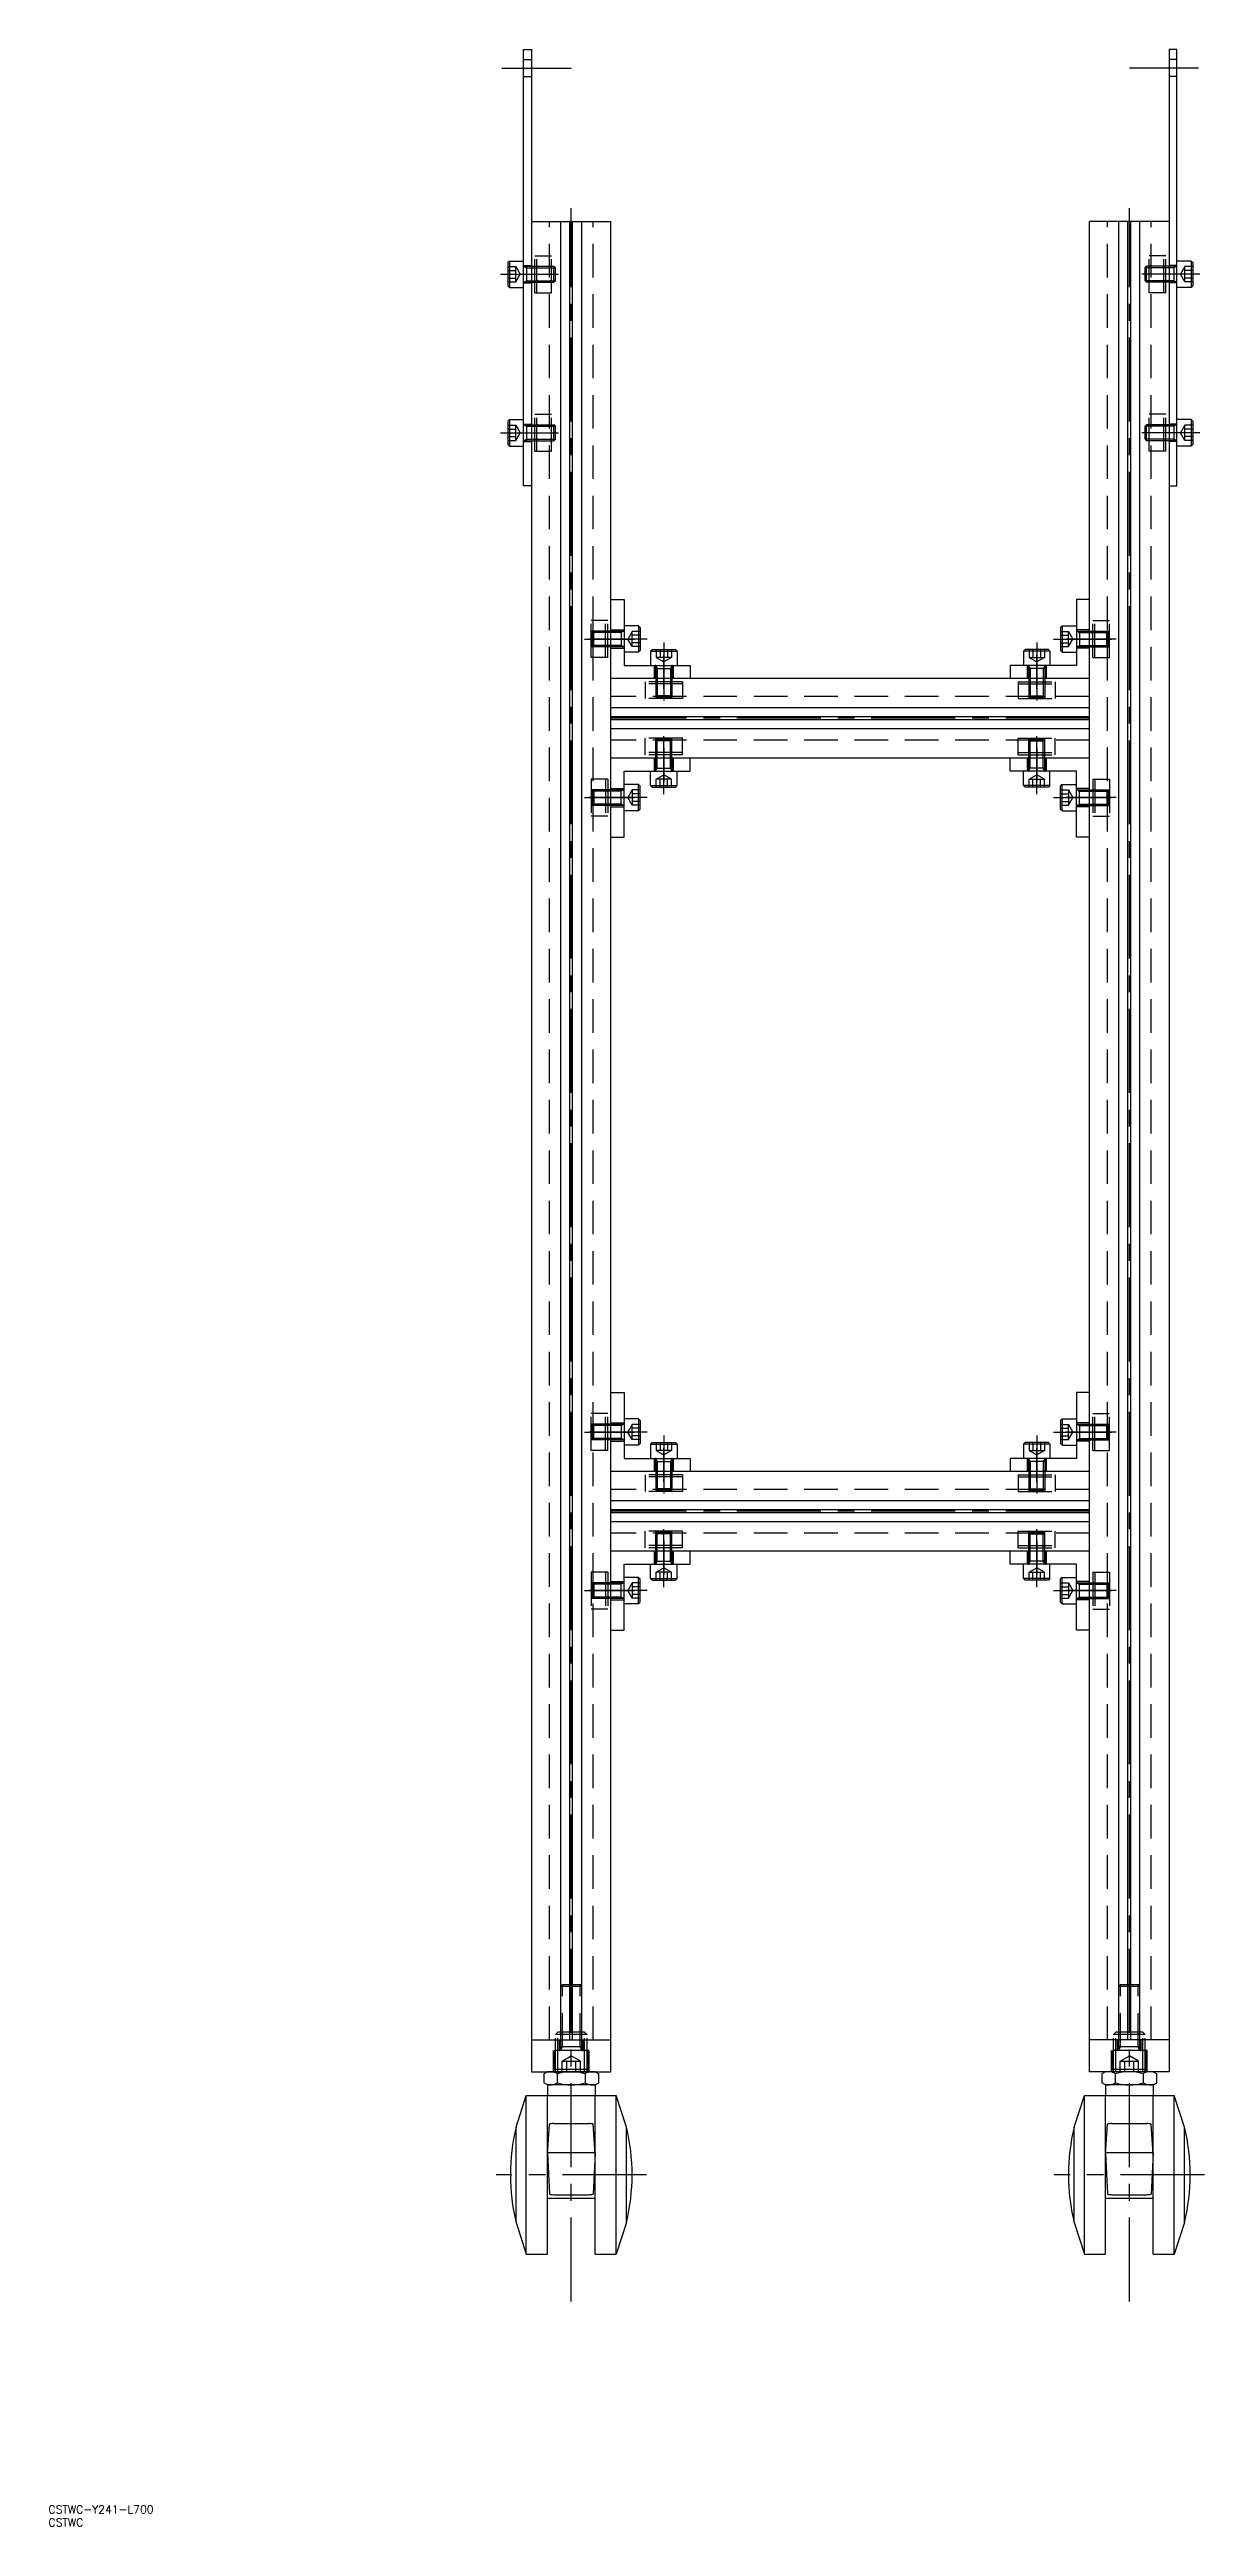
# Model space of a CAD drawing. Extents: x -197 to 907, y -103 to 1134.
# Drawn here: x -197 to 239, y -103 to 834 of the extents above; entities that cross this region are included whole.
import ezdxf

# ---------------------------------------------------------------- set-up
doc = ezdxf.new("R2010")
doc.units = 0
doc.linetypes.add('CENTER', pattern=[50.8, 31.75, -6.35, 6.35, -6.35])
doc.linetypes.add('DASHED', pattern=[19.05, 12.7, -6.35])
doc.layers.get('0').update_dxf_attribs({"linetype": 'CONTINUOUS'})
doc.layers.add('CENTER', color=1, linetype='CENTER')
doc.styles.get("Standard").update_dxf_attribs({"font": 'txt.shx', "height": 3, "bigfont": 'bigfont.shx'})

# ---------------------------------------------------------------- blocks, each defined once
blk = doc.blocks.new('*U2')
at = {"color": 7, "linetype": 'CONTINUOUS'}
blk.add_text('CSTWC-Y241-L700', height=3, dxfattribs=at).set_placement((-197.63, -98.1))
blk = doc.blocks.new('*U3')
at = {"color": 7, "linetype": 'CONTINUOUS'}
blk.add_text('CSTWC', height=3, dxfattribs=at).set_placement((-197.63, -103.04))

msp = doc.modelspace()

# ---------------------------------------------------------------- linework, layer by layer
at = {"color": 7, "linetype": 'CONTINUOUS'}
for p, q in [((-18, 669), (-18, 834)), ((-18, 834), (-15, 834)), ((-15, 834), (-15, 69)), ((226, 834), (226, 69)), ((229, 834), (226, 834)), ((229, 669), (229, 834)), ((-15, 769), (15, 769)), ((-4, 81), (-4, 769)), ((-0.52, 81), (-0.52, 769)), ((0.52, 81), (0.52, 769)), ((4, 81), (4, 769)), ((15, 69), (15, 769)), ((226, 769), (196, 769)), ((196, 69), (196, 769)), ((207, 81), (207, 769)), ((210.48, 81), (210.48, 769)), ((211.52, 81), (211.52, 769)), ((215, 81), (215, 769)), ((-23.4, 754), (-24, 753.4)), ((-24, 753.4), (-24, 744.6)), ((-23.4, 754), (-23.4, 744)), ((-23.4, 754), (-18, 754)), ((234.4, 754), (229, 754)), ((234.4, 754), (234.4, 744)), ((234.4, 754), (235, 753.4)), ((235, 753.4), (235, 744.6)), ((-23.4, 744), (-24, 744.6)), ((-23.4, 744), (-18, 744)), ((234.4, 744), (229, 744)), ((234.4, 744), (235, 744.6)), ((-23.4, 694), (-24, 693.4)), ((-23.4, 694), (-23.4, 684)), ((-23.4, 694), (-18, 694)), ((234.4, 694), (229, 694)), ((234.4, 694), (234.4, 684)), ((234.4, 694), (235, 693.4)), ((-24, 693.4), (-24, 684.6)), ((-23.4, 684), (-24, 684.6)), ((234.4, 684), (235, 684.6)), ((235, 693.4), (235, 684.6)), ((-23.4, 684), (-18, 684)), ((234.4, 684), (229, 684)), ((-15, 669), (-18, 669)), ((226, 669), (229, 669)), ((15, 626), (20, 626)), ((20, 626), (20, 601)), ((191, 626), (191, 601)), ((196, 626), (191, 626)), ((25.4, 616), (20, 616)), ((25.4, 616), (25.4, 606)), ((25.4, 616), (26, 615.4)), ((26, 615.4), (26, 606.6)), ((185.6, 616), (185, 615.4)), ((185, 615.4), (185, 606.6)), ((185.6, 616), (185.6, 606)), ((185.6, 616), (191, 616)), ((25.4, 606), (20, 606)), ((20, 601), (45, 601)), ((25.4, 606), (26, 606.6)), ((30, 606.4), (30.6, 607)), ((30, 606.4), (40, 606.4)), ((30, 606.4), (30, 601)), ((30.6, 607), (39.4, 607)), ((40, 606.4), (39.4, 607)), ((40, 606.4), (40, 601)), ((45, 601), (45, 596)), ((191, 601), (166, 601)), ((166, 601), (166, 596)), ((171, 606.4), (171.6, 607)), ((181, 606.4), (171, 606.4)), ((171, 606.4), (171, 601)), ((180.4, 607), (171.6, 607)), ((181, 606.4), (180.4, 607)), ((181, 606.4), (181, 601)), ((185.6, 606), (185, 606.6)), ((185.6, 606), (191, 606)), ((196, 596), (15, 596)), ((196, 585), (15, 585)), ((196, 581.52), (15, 581.52)), ((196, 580.48), (15, 580.48)), ((196, 577), (15, 577)), ((15, 566), (196, 566)), ((45, 561), (45, 566)), ((166, 561), (166, 566)), ((20, 536), (20, 561)), ((20, 561), (45, 561)), ((25.4, 556), (20, 556)), ((25.4, 546), (25.4, 556)), ((25.4, 556), (26, 555.4)), ((26, 546.6), (26, 555.4)), ((30, 555.6), (30, 561)), ((30, 555.6), (40, 555.6)), ((30, 555.6), (30.6, 555)), ((30.6, 555), (39.4, 555)), ((40, 555.6), (39.4, 555)), ((40, 555.6), (40, 561)), ((191, 561), (166, 561)), ((171, 555.6), (171, 561)), ((181, 555.6), (171, 555.6)), ((171, 555.6), (171.6, 555)), ((180.4, 555), (171.6, 555)), ((181, 555.6), (180.4, 555)), ((181, 555.6), (181, 561)), ((185.6, 556), (185, 555.4)), ((185, 546.6), (185, 555.4)), ((185.6, 546), (185.6, 556)), ((185.6, 556), (191, 556)), ((191, 536), (191, 561)), ((25.4, 546), (20, 546)), ((25.4, 546), (26, 546.6)), ((185.6, 546), (185, 546.6)), ((185.6, 546), (191, 546)), ((15, 536), (20, 536)), ((196, 536), (191, 536)), ((15, 326), (20, 326)), ((20, 326), (20, 301)), ((191, 326), (191, 301)), ((196, 326), (191, 326)), ((25.4, 316), (20, 316)), ((25.4, 316), (25.4, 306)), ((25.4, 316), (26, 315.4)), ((26, 315.4), (26, 306.6)), ((185.6, 316), (185, 315.4)), ((185, 315.4), (185, 306.6)), ((185.6, 316), (185.6, 306)), ((185.6, 316), (191, 316)), ((25.4, 306), (20, 306)), ((20, 301), (45, 301)), ((25.4, 306), (26, 306.6)), ((30, 306.4), (30.6, 307)), ((30, 306.4), (40, 306.4)), ((30, 306.4), (30, 301)), ((30.6, 307), (39.4, 307)), ((40, 306.4), (39.4, 307)), ((40, 306.4), (40, 301)), ((45, 301), (45, 296)), ((191, 301), (166, 301)), ((166, 301), (166, 296)), ((171, 306.4), (171.6, 307)), ((181, 306.4), (171, 306.4)), ((171, 306.4), (171, 301)), ((180.4, 307), (171.6, 307)), ((181, 306.4), (180.4, 307)), ((181, 306.4), (181, 301)), ((185.6, 306), (185, 306.6)), ((185.6, 306), (191, 306)), ((196, 296), (15, 296)), ((196, 285), (15, 285)), ((196, 281.52), (15, 281.52)), ((196, 280.48), (15, 280.48)), ((196, 277), (15, 277)), ((15, 266), (196, 266)), ((45, 261), (45, 266)), ((166, 261), (166, 266)), ((20, 236), (20, 261)), ((20, 261), (45, 261)), ((25.4, 256), (20, 256)), ((25.4, 246), (25.4, 256)), ((25.4, 256), (26, 255.4)), ((26, 246.6), (26, 255.4)), ((30, 255.6), (30, 261)), ((30, 255.6), (40, 255.6)), ((30, 255.6), (30.6, 255)), ((30.6, 255), (39.4, 255)), ((40, 255.6), (39.4, 255)), ((40, 255.6), (40, 261)), ((191, 261), (166, 261)), ((171, 255.6), (171, 261)), ((181, 255.6), (171, 255.6)), ((171, 255.6), (171.6, 255)), ((180.4, 255), (171.6, 255)), ((181, 255.6), (180.4, 255)), ((181, 255.6), (181, 261)), ((185.6, 256), (185, 255.4)), ((185, 246.6), (185, 255.4)), ((185.6, 246), (185.6, 256)), ((185.6, 256), (191, 256)), ((191, 236), (191, 261)), ((25.4, 246), (20, 246)), ((25.4, 246), (26, 246.6)), ((185.6, 246), (185, 246.6)), ((185.6, 246), (191, 246)), ((15, 236), (20, 236)), ((196, 236), (191, 236)), ((-15, 81), (15, 81)), ((226, 81), (196, 81)), ((-15, 69), (15, 69)), ((-10.97, 69), (10.97, 69)), ((-9, 69), (-10.39, 68.2)), ((-10.39, 68.2), (-10.39, 64.8)), ((9, 69), (-9, 69)), ((-5.2, 64.8), (-5.2, 68.2)), ((5.2, 68.2), (5.2, 64.8)), ((9, 69), (10.39, 68.2)), ((10.39, 64.8), (10.39, 68.2)), ((226, 69), (196, 69)), ((221.97, 69), (200.03, 69)), ((202, 69), (200.61, 68.2)), ((200.61, 68.2), (200.61, 64.8)), ((220, 69), (202, 69)), ((205.8, 64.8), (205.8, 68.2)), ((216.2, 68.2), (216.2, 64.8)), ((220, 69), (221.39, 68.2)), ((221.39, 64.8), (221.39, 68.2)), ((-20.88, 48), (-17, 60)), ((-17, 60), (17, 60)), ((-17, 0), (-17, 60)), ((-17, 0), (-17, 60)), ((-9, 64), (-10.39, 64.8)), ((9, 64), (-9, 64)), ((-9, 64), (-9, 60)), ((-9, 0), (-9, 60)), ((9, 64), (10.39, 64.8)), ((9, 64), (9, 60)), ((9, 0), (9, 60)), ((17, 0), (17, 60)), ((20.88, 48), (17, 60)), ((190.12, 48), (194, 60)), ((194, 60), (228, 60)), ((194, 0), (194, 60)), ((194, 0), (194, 60)), ((202, 64), (200.61, 64.8)), ((220, 64), (202, 64)), ((202, 64), (202, 60)), ((202, 0), (202, 60)), ((220, 64), (221.39, 64.8)), ((220, 64), (220, 60)), ((220, 0), (220, 60)), ((228, 0), (228, 60)), ((231.88, 48), (228, 60)), ((-20.88, 11.95), (-20.88, 48.05)), ((-9, 37.79), (-8.23, 49.21)), ((-6.64, 49.43), (6.64, 49.43)), ((9, 37.79), (8.23, 49.21)), ((20.88, 11.95), (20.88, 48.05)), ((190.12, 11.95), (190.12, 48.05)), ((202, 37.79), (202.77, 49.21)), ((204.36, 49.43), (217.64, 49.43)), ((220, 37.79), (219.23, 49.21)), ((231.88, 11.95), (231.88, 48.05)), ((9, 38.25), (-9, 38.25)), ((-9, 38.25), (-8.23, 22.66)), ((9, 38.25), (8.23, 22.66)), ((220, 38.25), (202, 38.25)), ((202, 38.25), (202.77, 22.66)), ((220, 38.25), (219.23, 22.66)), ((9, 21), (-9, 21)), ((-6.64, 22.44), (6.64, 22.44)), ((220, 21), (202, 21)), ((204.36, 22.44), (217.64, 22.44)), ((-20.88, 11.95), (-17, 0)), ((20.88, 11.95), (17, 0)), ((190.12, 11.95), (194, 0)), ((231.88, 11.95), (228, 0)), ((-17, 0), (-9, 0)), ((9, 0), (17, 0)), ((194, 0), (202, 0)), ((220, 0), (228, 0))]:
    msp.add_line(p, q, dxfattribs=at)
at = {"color": 3, "linetype": 'DASHED'}
for p, q in [((-18, 830.25), (-15, 830.25)), ((229, 830.25), (226, 830.25)), ((-18, 823.75), (-15, 823.75)), ((229, 823.75), (226, 823.75)), ((-8.25, 81), (-8.25, 769)), ((8.25, 81), (8.25, 769)), ((202.75, 81), (202.75, 769)), ((219.25, 81), (219.25, 769)), ((-24, 751.89), (-21, 751.89)), ((-24, 750.44), (-21, 750.44)), ((-21, 751.89), (-19.33, 749)), ((-21, 746.11), (-21, 751.89)), ((-18, 752.25), (-15, 752.25)), ((-17.87, 752.03), (-16.88, 751.46)), ((-17.75, 752), (-6.54, 752)), ((-16.88, 752), (-16.88, 746)), ((-16.88, 751.46), (-6, 751.46)), ((-13.8, 756), (-7.5, 756)), ((-13.8, 742), (-13.8, 756)), ((-13, 742), (-13, 756)), ((-7.5, 742), (-7.5, 756)), ((-6.54, 746), (-6.54, 752)), ((-6, 751.46), (-6.54, 752)), ((-6, 746.54), (-6, 751.46)), ((217, 751.46), (217.54, 752)), ((227.88, 751.46), (217, 751.46)), ((217, 746.54), (217, 751.46)), ((217.54, 746), (217.54, 752)), ((228.75, 752), (217.54, 752)), ((224.8, 756), (218.5, 756)), ((218.5, 742), (218.5, 756)), ((224, 742), (224, 756)), ((224.8, 742), (224.8, 756)), ((229, 752.25), (226, 752.25)), ((228.88, 752.03), (227.88, 751.46)), ((227.88, 752), (227.88, 746)), ((232, 751.89), (230.33, 749)), ((235, 751.89), (232, 751.89)), ((232, 746.11), (232, 751.89)), ((235, 750.44), (232, 750.44)), ((-24, 747.56), (-21, 747.56)), ((-24, 746.11), (-21, 746.11)), ((-21, 746.11), (-19.33, 749)), ((-18, 745.75), (-15, 745.75)), ((-17.87, 745.97), (-16.88, 746.54)), ((-17.75, 746), (-6.54, 746)), ((-16.88, 746.54), (-6, 746.54)), ((-13.8, 742), (-7.5, 742)), ((-6, 746.54), (-6.54, 746)), ((227.88, 746.54), (217, 746.54)), ((217, 746.54), (217.54, 746)), ((228.75, 746), (217.54, 746)), ((224.8, 742), (218.5, 742)), ((229, 745.75), (226, 745.75)), ((228.88, 745.97), (227.88, 746.54)), ((232, 746.11), (230.33, 749)), ((235, 747.56), (232, 747.56)), ((235, 746.11), (232, 746.11)), ((-13.8, 696), (-7.5, 696)), ((-13.8, 682), (-13.8, 696)), ((-13, 682), (-13, 696)), ((-7.5, 682), (-7.5, 696)), ((224.8, 696), (218.5, 696)), ((218.5, 682), (218.5, 696)), ((224, 682), (224, 696)), ((224.8, 682), (224.8, 696)), ((-24, 691.89), (-21, 691.89)), ((-24, 690.44), (-21, 690.44)), ((-24, 687.56), (-21, 687.56)), ((-24, 686.11), (-21, 686.11)), ((-21, 691.89), (-19.33, 689)), ((-21, 686.11), (-21, 691.89)), ((-21, 686.11), (-19.33, 689)), ((-18, 692.25), (-15, 692.25)), ((-18, 685.75), (-15, 685.75)), ((-17.87, 692.03), (-16.88, 691.46)), ((-17.87, 685.97), (-16.88, 686.54)), ((-17.75, 692), (-6.54, 692)), ((-17.75, 686), (-6.54, 686)), ((-16.88, 692), (-16.88, 686)), ((-16.88, 691.46), (-6, 691.46)), ((-16.88, 686.54), (-6, 686.54)), ((-6.54, 686), (-6.54, 692)), ((-6, 691.46), (-6.54, 692)), ((-6, 686.54), (-6.54, 686)), ((-6, 686.54), (-6, 691.46)), ((217, 691.46), (217.54, 692)), ((227.88, 691.46), (217, 691.46)), ((217, 686.54), (217, 691.46)), ((227.88, 686.54), (217, 686.54)), ((217, 686.54), (217.54, 686)), ((217.54, 686), (217.54, 692)), ((228.75, 692), (217.54, 692)), ((228.75, 686), (217.54, 686)), ((229, 692.25), (226, 692.25)), ((229, 685.75), (226, 685.75)), ((228.88, 692.03), (227.88, 691.46)), ((227.88, 692), (227.88, 686)), ((228.88, 685.97), (227.88, 686.54)), ((232, 691.89), (230.33, 689)), ((232, 686.11), (230.33, 689)), ((235, 691.89), (232, 691.89)), ((232, 686.11), (232, 691.89)), ((235, 690.44), (232, 690.44)), ((235, 687.56), (232, 687.56)), ((235, 686.11), (232, 686.11)), ((-13.8, 682), (-7.5, 682)), ((224.8, 682), (218.5, 682)), ((13.8, 618), (7.5, 618)), ((7.5, 604), (7.5, 618)), ((19.75, 614), (7.5, 614)), ((18.88, 613.46), (7.5, 613.46)), ((8, 613.46), (8.54, 614)), ((8, 608.54), (8, 613.46)), ((8.54, 608), (8.54, 614)), ((13, 604), (13, 618)), ((13.8, 604), (13.8, 618)), ((15, 614.5), (20, 614.5)), ((19.88, 614.03), (18.88, 613.46)), ((18.88, 614), (18.88, 608)), ((23, 613.89), (21.33, 611)), ((23, 608.11), (21.33, 611)), ((26, 613.89), (23, 613.89)), ((23, 608.11), (23, 613.89)), ((26, 612.44), (23, 612.44)), ((26, 609.56), (23, 609.56)), ((185, 613.89), (188, 613.89)), ((185, 612.44), (188, 612.44)), ((185, 609.56), (188, 609.56)), ((188, 613.89), (189.67, 611)), ((188, 608.11), (188, 613.89)), ((188, 608.11), (189.67, 611)), ((196, 614.5), (191, 614.5)), ((191.13, 614.03), (192.12, 613.46)), ((191.25, 614), (203.5, 614)), ((192.12, 614), (192.12, 608)), ((192.12, 613.46), (203.5, 613.46)), ((197.2, 618), (203.5, 618)), ((197.2, 604), (197.2, 618)), ((198, 604), (198, 618)), ((202.46, 608), (202.46, 614)), ((203, 613.46), (202.46, 614)), ((203, 608.54), (203, 613.46)), ((203.5, 604), (203.5, 618)), ((18.88, 608.54), (7.5, 608.54)), ((19.75, 608), (7.5, 608)), ((13.8, 604), (7.5, 604)), ((8, 608.54), (8.54, 608)), ((15, 607.5), (20, 607.5)), ((19.88, 607.97), (18.88, 608.54)), ((26, 608.11), (23, 608.11)), ((31.5, 601), (31.5, 596)), ((31.5, 596), (31.5, 601)), ((31.97, 600.88), (32.54, 599.88)), ((32, 600.75), (32, 588.5)), ((32, 599.88), (38, 599.88)), ((32.11, 607), (32.11, 604)), ((32.11, 604), (35, 602.33)), ((37.89, 604), (32.11, 604)), ((32.54, 599.88), (32.54, 588.5)), ((33.56, 607), (33.56, 604)), ((37.89, 604), (35, 602.33)), ((36.44, 607), (36.44, 604)), ((38.03, 600.88), (37.46, 599.88)), ((37.46, 599.88), (37.46, 588.5)), ((37.89, 607), (37.89, 604)), ((38, 600.75), (38, 588.5)), ((38.5, 601), (38.5, 596)), ((38.5, 596), (38.5, 601)), ((172.5, 601), (172.5, 596)), ((172.5, 596), (172.5, 601)), ((172.97, 600.88), (173.54, 599.88)), ((173, 600.75), (173, 588.5)), ((179, 599.88), (173, 599.88)), ((173.11, 607), (173.11, 604)), ((173.11, 604), (176, 602.33)), ((173.11, 604), (178.89, 604)), ((173.54, 599.88), (173.54, 588.5)), ((174.56, 607), (174.56, 604)), ((178.89, 604), (176, 602.33)), ((177.44, 607), (177.44, 604)), ((179.03, 600.88), (178.46, 599.88)), ((178.46, 599.88), (178.46, 588.5)), ((178.89, 607), (178.89, 604)), ((179, 600.75), (179, 588.5)), ((179.5, 601), (179.5, 596)), ((179.5, 596), (179.5, 601)), ((185, 608.11), (188, 608.11)), ((196, 607.5), (191, 607.5)), ((191.13, 607.97), (192.12, 608.54)), ((191.25, 608), (203.5, 608)), ((192.12, 608.54), (203.5, 608.54)), ((197.2, 604), (203.5, 604)), ((203, 608.54), (202.46, 608)), ((28, 594.8), (28, 588.5)), ((42, 594.8), (28, 594.8)), ((42, 594), (28, 594)), ((42, 594.8), (42, 588.5)), ((169, 594.8), (169, 588.5)), ((169, 594.8), (183, 594.8)), ((169, 594), (183, 594)), ((183, 594.8), (183, 588.5)), ((196, 589.25), (15, 589.25)), ((42, 588.5), (28, 588.5)), ((38, 589.54), (32, 589.54)), ((32.54, 589), (32, 589.54)), ((37.46, 589), (32.54, 589)), ((37.46, 589), (38, 589.54)), ((169, 588.5), (183, 588.5)), ((173, 589.54), (179, 589.54)), ((173.54, 589), (173, 589.54)), ((173.54, 589), (178.46, 589)), ((178.46, 589), (179, 589.54)), ((196, 572.75), (15, 572.75)), ((28, 567.2), (28, 573.5)), ((42, 573.5), (28, 573.5)), ((32, 561.25), (32, 573.5)), ((32.54, 573), (32, 572.46)), ((38, 572.46), (32, 572.46)), ((32.54, 562.12), (32.54, 573.5)), ((37.46, 573), (32.54, 573)), ((37.46, 562.12), (37.46, 573.5)), ((37.46, 573), (38, 572.46)), ((38, 561.25), (38, 573.5)), ((42, 567.2), (42, 573.5)), ((169, 567.2), (169, 573.5)), ((169, 573.5), (183, 573.5)), ((173, 561.25), (173, 573.5)), ((173.54, 573), (173, 572.46)), ((173, 572.46), (179, 572.46)), ((173.54, 562.12), (173.54, 573.5)), ((173.54, 573), (178.46, 573)), ((178.46, 562.12), (178.46, 573.5)), ((178.46, 573), (179, 572.46)), ((179, 561.25), (179, 573.5)), ((183, 567.2), (183, 573.5)), ((42, 568), (28, 568)), ((42, 567.2), (28, 567.2)), ((31.5, 561), (31.5, 566)), ((31.5, 566), (31.5, 561)), ((38.5, 561), (38.5, 566)), ((38.5, 566), (38.5, 561)), ((169, 568), (183, 568)), ((169, 567.2), (183, 567.2)), ((172.5, 561), (172.5, 566)), ((172.5, 566), (172.5, 561)), ((179.5, 561), (179.5, 566)), ((179.5, 566), (179.5, 561)), ((13.8, 558), (7.5, 558)), ((7.5, 558), (7.5, 544)), ((19.75, 554), (7.5, 554)), ((18.88, 553.46), (7.5, 553.46)), ((8, 553.46), (8.54, 554)), ((8, 553.46), (8, 548.54)), ((8.54, 554), (8.54, 548)), ((13, 558), (13, 544)), ((13.8, 558), (13.8, 544)), ((15, 554.5), (20, 554.5)), ((19.88, 554.03), (18.88, 553.46)), ((18.88, 548), (18.88, 554)), ((23, 553.89), (21.33, 551)), ((26, 553.89), (23, 553.89)), ((23, 553.89), (23, 548.11)), ((31.97, 561.12), (32.54, 562.12)), ((32, 562.12), (38, 562.12)), ((32.11, 558), (35, 559.67)), ((32.11, 555), (32.11, 558)), ((37.89, 558), (32.11, 558)), ((33.56, 555), (33.56, 558)), ((37.89, 558), (35, 559.67)), ((36.44, 555), (36.44, 558)), ((38.03, 561.12), (37.46, 562.12)), ((37.89, 555), (37.89, 558)), ((172.97, 561.12), (173.54, 562.12)), ((179, 562.12), (173, 562.12)), ((173.11, 558), (176, 559.67)), ((173.11, 555), (173.11, 558)), ((173.11, 558), (178.89, 558)), ((174.56, 555), (174.56, 558)), ((178.89, 558), (176, 559.67)), ((177.44, 555), (177.44, 558)), ((179.03, 561.12), (178.46, 562.12)), ((178.89, 555), (178.89, 558)), ((185, 553.89), (188, 553.89)), ((188, 553.89), (189.67, 551)), ((188, 553.89), (188, 548.11)), ((196, 554.5), (191, 554.5)), ((191.13, 554.03), (192.12, 553.46)), ((191.25, 554), (203.5, 554)), ((192.12, 548), (192.12, 554)), ((192.12, 553.46), (203.5, 553.46)), ((197.2, 558), (203.5, 558)), ((197.2, 558), (197.2, 544)), ((198, 558), (198, 544)), ((202.46, 554), (202.46, 548)), ((203, 553.46), (202.46, 554)), ((203, 553.46), (203, 548.54)), ((203.5, 558), (203.5, 544)), ((18.88, 548.54), (7.5, 548.54)), ((19.75, 548), (7.5, 548)), ((13.8, 544), (7.5, 544)), ((8, 548.54), (8.54, 548)), ((15, 547.5), (20, 547.5)), ((19.88, 547.97), (18.88, 548.54)), ((23, 548.11), (21.33, 551)), ((26, 552.44), (23, 552.44)), ((26, 549.56), (23, 549.56)), ((26, 548.11), (23, 548.11)), ((185, 552.44), (188, 552.44)), ((185, 549.56), (188, 549.56)), ((185, 548.11), (188, 548.11)), ((188, 548.11), (189.67, 551)), ((196, 547.5), (191, 547.5)), ((191.13, 547.97), (192.12, 548.54)), ((191.25, 548), (203.5, 548)), ((192.12, 548.54), (203.5, 548.54)), ((197.2, 544), (203.5, 544)), ((203, 548.54), (202.46, 548)), ((13.8, 318), (7.5, 318)), ((7.5, 304), (7.5, 318)), ((19.75, 314), (7.5, 314)), ((18.88, 313.46), (7.5, 313.46)), ((8, 313.46), (8.54, 314)), ((8, 308.54), (8, 313.46)), ((8.54, 308), (8.54, 314)), ((13, 304), (13, 318)), ((13.8, 304), (13.8, 318)), ((15, 314.5), (20, 314.5)), ((19.88, 314.03), (18.88, 313.46)), ((18.88, 314), (18.88, 308)), ((23, 313.89), (21.33, 311)), ((23, 308.11), (21.33, 311)), ((26, 313.89), (23, 313.89)), ((23, 308.11), (23, 313.89)), ((26, 312.44), (23, 312.44)), ((26, 309.56), (23, 309.56)), ((185, 313.89), (188, 313.89)), ((185, 312.44), (188, 312.44)), ((185, 309.56), (188, 309.56)), ((188, 313.89), (189.67, 311)), ((188, 308.11), (188, 313.89)), ((188, 308.11), (189.67, 311)), ((196, 314.5), (191, 314.5)), ((191.13, 314.03), (192.12, 313.46)), ((191.25, 314), (203.5, 314)), ((192.12, 314), (192.12, 308)), ((192.12, 313.46), (203.5, 313.46)), ((197.2, 318), (203.5, 318)), ((197.2, 304), (197.2, 318)), ((198, 304), (198, 318)), ((202.46, 308), (202.46, 314)), ((203, 313.46), (202.46, 314)), ((203, 308.54), (203, 313.46)), ((203.5, 304), (203.5, 318)), ((18.88, 308.54), (7.5, 308.54)), ((19.75, 308), (7.5, 308)), ((13.8, 304), (7.5, 304)), ((8, 308.54), (8.54, 308)), ((15, 307.5), (20, 307.5)), ((19.88, 307.97), (18.88, 308.54)), ((26, 308.11), (23, 308.11)), ((31.5, 301), (31.5, 296)), ((31.5, 296), (31.5, 301)), ((31.97, 300.88), (32.54, 299.88)), ((32, 300.75), (32, 288.5)), ((32, 299.88), (38, 299.88)), ((32.11, 307), (32.11, 304)), ((32.11, 304), (35, 302.33)), ((37.89, 304), (32.11, 304)), ((32.54, 299.88), (32.54, 288.5)), ((33.56, 307), (33.56, 304)), ((37.89, 304), (35, 302.33)), ((36.44, 307), (36.44, 304)), ((38.03, 300.88), (37.46, 299.88)), ((37.46, 299.88), (37.46, 288.5)), ((37.89, 307), (37.89, 304)), ((38, 300.75), (38, 288.5)), ((38.5, 301), (38.5, 296)), ((38.5, 296), (38.5, 301)), ((172.5, 301), (172.5, 296)), ((172.5, 296), (172.5, 301)), ((172.97, 300.88), (173.54, 299.88)), ((173, 300.75), (173, 288.5)), ((179, 299.88), (173, 299.88)), ((173.11, 307), (173.11, 304)), ((173.11, 304), (176, 302.33)), ((173.11, 304), (178.89, 304)), ((173.54, 299.88), (173.54, 288.5)), ((174.56, 307), (174.56, 304)), ((178.89, 304), (176, 302.33)), ((177.44, 307), (177.44, 304)), ((179.03, 300.88), (178.46, 299.88)), ((178.46, 299.88), (178.46, 288.5)), ((178.89, 307), (178.89, 304)), ((179, 300.75), (179, 288.5)), ((179.5, 301), (179.5, 296)), ((179.5, 296), (179.5, 301)), ((185, 308.11), (188, 308.11)), ((196, 307.5), (191, 307.5)), ((191.13, 307.97), (192.12, 308.54)), ((191.25, 308), (203.5, 308)), ((192.12, 308.54), (203.5, 308.54)), ((197.2, 304), (203.5, 304)), ((203, 308.54), (202.46, 308)), ((28, 294.8), (28, 288.5)), ((42, 294.8), (28, 294.8)), ((42, 294), (28, 294)), ((42, 294.8), (42, 288.5)), ((169, 294.8), (169, 288.5)), ((169, 294.8), (183, 294.8)), ((169, 294), (183, 294)), ((183, 294.8), (183, 288.5)), ((196, 289.25), (15, 289.25)), ((42, 288.5), (28, 288.5)), ((38, 289.54), (32, 289.54)), ((32.54, 289), (32, 289.54)), ((37.46, 289), (32.54, 289)), ((37.46, 289), (38, 289.54)), ((169, 288.5), (183, 288.5)), ((173, 289.54), (179, 289.54)), ((173.54, 289), (173, 289.54)), ((173.54, 289), (178.46, 289)), ((178.46, 289), (179, 289.54)), ((196, 272.75), (15, 272.75)), ((28, 267.2), (28, 273.5)), ((42, 273.5), (28, 273.5)), ((32, 261.25), (32, 273.5)), ((32.54, 273), (32, 272.46)), ((38, 272.46), (32, 272.46)), ((32.54, 262.12), (32.54, 273.5)), ((37.46, 273), (32.54, 273)), ((37.46, 262.12), (37.46, 273.5)), ((37.46, 273), (38, 272.46)), ((38, 261.25), (38, 273.5)), ((42, 267.2), (42, 273.5)), ((169, 267.2), (169, 273.5)), ((169, 273.5), (183, 273.5)), ((173, 261.25), (173, 273.5)), ((173.54, 273), (173, 272.46)), ((173, 272.46), (179, 272.46)), ((173.54, 262.12), (173.54, 273.5)), ((173.54, 273), (178.46, 273)), ((178.46, 262.12), (178.46, 273.5)), ((178.46, 273), (179, 272.46)), ((179, 261.25), (179, 273.5)), ((183, 267.2), (183, 273.5)), ((42, 268), (28, 268)), ((42, 267.2), (28, 267.2)), ((31.5, 261), (31.5, 266)), ((31.5, 266), (31.5, 261)), ((38.5, 261), (38.5, 266)), ((38.5, 266), (38.5, 261)), ((169, 268), (183, 268)), ((169, 267.2), (183, 267.2)), ((172.5, 261), (172.5, 266)), ((172.5, 266), (172.5, 261)), ((179.5, 261), (179.5, 266)), ((179.5, 266), (179.5, 261)), ((13.8, 258), (7.5, 258)), ((7.5, 258), (7.5, 244)), ((19.75, 254), (7.5, 254)), ((18.88, 253.46), (7.5, 253.46)), ((8, 253.46), (8.54, 254)), ((8, 253.46), (8, 248.54)), ((8.54, 254), (8.54, 248)), ((13, 258), (13, 244)), ((13.8, 258), (13.8, 244)), ((15, 254.5), (20, 254.5)), ((19.88, 254.03), (18.88, 253.46)), ((18.88, 248), (18.88, 254)), ((23, 253.89), (21.33, 251)), ((26, 253.89), (23, 253.89)), ((23, 253.89), (23, 248.11)), ((31.97, 261.12), (32.54, 262.12)), ((32, 262.12), (38, 262.12)), ((32.11, 258), (35, 259.67)), ((32.11, 255), (32.11, 258)), ((37.89, 258), (32.11, 258)), ((33.56, 255), (33.56, 258)), ((37.89, 258), (35, 259.67)), ((36.44, 255), (36.44, 258)), ((38.03, 261.12), (37.46, 262.12)), ((37.89, 255), (37.89, 258)), ((172.97, 261.12), (173.54, 262.12)), ((179, 262.12), (173, 262.12)), ((173.11, 258), (176, 259.67)), ((173.11, 255), (173.11, 258)), ((173.11, 258), (178.89, 258)), ((174.56, 255), (174.56, 258)), ((178.89, 258), (176, 259.67)), ((177.44, 255), (177.44, 258)), ((179.03, 261.12), (178.46, 262.12)), ((178.89, 255), (178.89, 258)), ((185, 253.89), (188, 253.89)), ((188, 253.89), (189.67, 251)), ((188, 253.89), (188, 248.11)), ((196, 254.5), (191, 254.5)), ((191.13, 254.03), (192.12, 253.46)), ((191.25, 254), (203.5, 254)), ((192.12, 248), (192.12, 254)), ((192.12, 253.46), (203.5, 253.46)), ((197.2, 258), (203.5, 258)), ((197.2, 258), (197.2, 244)), ((198, 258), (198, 244)), ((202.46, 254), (202.46, 248)), ((203, 253.46), (202.46, 254)), ((203, 253.46), (203, 248.54)), ((203.5, 258), (203.5, 244)), ((18.88, 248.54), (7.5, 248.54)), ((19.75, 248), (7.5, 248)), ((13.8, 244), (7.5, 244)), ((8, 248.54), (8.54, 248)), ((15, 247.5), (20, 247.5)), ((19.88, 247.97), (18.88, 248.54)), ((23, 248.11), (21.33, 251)), ((26, 252.44), (23, 252.44)), ((26, 249.56), (23, 249.56)), ((26, 248.11), (23, 248.11)), ((185, 252.44), (188, 252.44)), ((185, 249.56), (188, 249.56)), ((185, 248.11), (188, 248.11)), ((188, 248.11), (189.67, 251)), ((196, 247.5), (191, 247.5)), ((191.13, 247.97), (192.12, 248.54)), ((191.25, 248), (203.5, 248)), ((192.12, 248.54), (203.5, 248.54)), ((197.2, 244), (203.5, 244)), ((203, 248.54), (202.46, 248)), ((-3.32, 102), (-4, 101.32)), ((-4, 101.32), (4, 101.32)), ((-4, 77.4), (-4, 101.32)), ((-3.32, 78.46), (-3.32, 102)), ((-3.32, 102), (3.32, 102)), ((3.32, 78.46), (3.32, 102)), ((3.32, 102), (4, 101.32)), ((4, 77.4), (4, 101.32)), ((207.68, 102), (207, 101.32)), ((207, 101.32), (215, 101.32)), ((207, 77.4), (207, 101.32)), ((207.68, 78.46), (207.68, 102)), ((207.68, 102), (214.32, 102)), ((214.32, 78.46), (214.32, 102)), ((214.32, 102), (215, 101.32)), ((215, 77.4), (215, 101.32)), ((6.75, 77), (-6.75, 77)), ((-6.75, 69), (-6.75, 77)), ((-6.5, 69.8), (-6.5, 77)), ((-5.05, 84), (-6, 83.05)), ((6, 83.05), (-6, 83.05)), ((-6, 69), (-6, 83.05)), ((-5.05, 69), (-5.05, 84)), ((5.05, 84), (-5.05, 84)), ((-4.5, 77), (-4.5, 81)), ((-4.05, 77.2), (-3.32, 78.46)), ((4, 78.46), (-4, 78.46)), ((-3.46, 73), (0, 75)), ((3.46, 73), (0, 75)), ((4.05, 77.2), (3.32, 78.46)), ((4.5, 77), (4.5, 81)), ((5.05, 69), (5.05, 84)), ((5.05, 84), (6, 83.05)), ((6, 69), (6, 83.05)), ((6.5, 69.8), (6.5, 77)), ((6.75, 69), (6.75, 77)), ((217.75, 77), (204.25, 77)), ((204.25, 69), (204.25, 77)), ((204.5, 69.8), (204.5, 77)), ((205.95, 84), (205, 83.05)), ((217, 83.05), (205, 83.05)), ((205, 69), (205, 83.05)), ((205.95, 69), (205.95, 84)), ((216.05, 84), (205.95, 84)), ((206.5, 77), (206.5, 81)), ((206.95, 77.2), (207.68, 78.46)), ((215, 78.46), (207, 78.46)), ((207.54, 73), (211, 75)), ((214.46, 73), (211, 75)), ((215.05, 77.2), (214.32, 78.46)), ((215.5, 77), (215.5, 81)), ((216.05, 69), (216.05, 84)), ((216.05, 84), (217, 83.05)), ((217, 69), (217, 83.05)), ((217.5, 69.8), (217.5, 77)), ((217.75, 69), (217.75, 77)), ((-6.5, 69.8), (-5.7, 69)), ((-6.5, 69.8), (-5.7, 69)), ((6.5, 69.8), (-6.5, 69.8)), ((-6.5, 69.8), (-5.7, 69)), ((5.7, 69), (-5.7, 69)), ((-3.46, 69), (-3.46, 73)), ((-3.46, 73), (3.46, 73)), ((-1.73, 69), (-1.73, 73)), ((1.73, 69), (1.73, 73)), ((3.46, 69), (3.46, 73)), ((6.5, 69.8), (5.7, 69)), ((204.5, 69.8), (205.3, 69)), ((204.5, 69.8), (205.3, 69)), ((217.5, 69.8), (204.5, 69.8)), ((204.5, 69.8), (205.3, 69)), ((216.7, 69), (205.3, 69)), ((207.54, 69), (207.54, 73)), ((207.54, 73), (214.46, 73)), ((209.27, 69), (209.27, 73)), ((212.73, 69), (212.73, 73)), ((214.46, 69), (214.46, 73)), ((217.5, 69.8), (216.7, 69))]:
    msp.add_line(p, q, dxfattribs=at)
for centre, radius, start, end in [((-17.75, 752.25), 0.25, 180, 270), ((228.75, 752.25), 0.25, 270, 0), ((-17.75, 745.75), 0.25, 90, 180), ((228.75, 745.75), 0.25, 0, 90), ((-17.75, 692.25), 0.25, 180, 270), ((-17.75, 685.75), 0.25, 90, 180), ((228.75, 692.25), 0.25, 270, 0), ((228.75, 685.75), 0.25, 0, 90), ((19.75, 614.25), 0.25, 270, 0), ((191.25, 614.25), 0.25, 180, 270), ((19.75, 607.75), 0.25, 0, 90), ((31.75, 600.75), 0.25, 0, 90), ((38.25, 600.75), 0.25, 90, 180), ((172.75, 600.75), 0.25, 0, 90), ((179.25, 600.75), 0.25, 90, 180), ((191.25, 607.75), 0.25, 90, 180), ((19.75, 554.25), 0.25, 270, 0), ((31.75, 561.25), 0.25, 270, 0), ((38.25, 561.25), 0.25, 180, 270), ((172.75, 561.25), 0.25, 270, 0), ((179.25, 561.25), 0.25, 180, 270), ((191.25, 554.25), 0.25, 180, 270), ((19.75, 547.75), 0.25, 0, 90), ((191.25, 547.75), 0.25, 90, 180), ((19.75, 314.25), 0.25, 270, 0), ((191.25, 314.25), 0.25, 180, 270), ((19.75, 307.75), 0.25, 0, 90), ((31.75, 300.75), 0.25, 0, 90), ((38.25, 300.75), 0.25, 90, 180), ((172.75, 300.75), 0.25, 0, 90), ((179.25, 300.75), 0.25, 90, 180), ((191.25, 307.75), 0.25, 90, 180), ((19.75, 254.25), 0.25, 270, 0), ((31.75, 261.25), 0.25, 270, 0), ((38.25, 261.25), 0.25, 180, 270), ((172.75, 261.25), 0.25, 270, 0), ((179.25, 261.25), 0.25, 180, 270), ((191.25, 254.25), 0.25, 180, 270), ((19.75, 247.75), 0.25, 0, 90), ((191.25, 247.75), 0.25, 90, 180), ((-4.4, 77.4), 0.4, 270, 0), ((4.4, 77.4), 0.4, 180, 270), ((206.6, 77.4), 0.4, 270, 0), ((215.4, 77.4), 0.4, 180, 270)]:
    msp.add_arc(centre, radius, start, end, dxfattribs=at)
at = {"color": 7, "linetype": 'CONTINUOUS'}
for centre, radius, start, end in [((-7.79, 64.4), 4.6, 55.61575, 115.61575), ((0, 51.8), 17.2, 72.41205, 107.58795), ((7.79, 64.4), 4.6, 64.38425, 124.38425), ((203.21, 64.4), 4.6, 55.61575, 115.61575), ((211, 51.8), 17.2, 72.41205, 107.58795), ((218.79, 64.4), 4.6, 64.38425, 124.38425), ((-7.79, 68.6), 4.6, 244.38425, 304.38425), ((0, 81.2), 17.2, 252.41205, 287.58795), ((7.79, 68.6), 4.6, 235.61575, 295.61575), ((203.21, 68.6), 4.6, 244.38425, 304.38425), ((211, 81.2), 17.2, 252.41205, 287.58795), ((218.79, 68.6), 4.6, 235.61575, 295.61575), ((55, 30), 78, 166.62214, 193.37786), ((0, -5.17), 55, 96.92962, 98.60863), ((0, -5.17), 55, 81.39137, 83.07038), ((-55, 30), 78, 346.62214, 13.37786), ((266, 30), 78, 166.62214, 193.37786), ((211, -5.17), 55, 96.92962, 98.60863), ((211, -5.17), 55, 81.39137, 83.07038), ((156, 30), 78, 346.62214, 13.37786), ((0, 77.04), 55, 261.39137, 263.07038), ((0, 77.04), 55, 276.92962, 278.60863), ((211, 77.04), 55, 261.39137, 263.07038), ((211, 77.04), 55, 276.92962, 278.60863)]:
    msp.add_arc(centre, radius, start, end, dxfattribs=at)
at = {"layer": 'CENTER', "color": 1, "linetype": 'CENTER'}
for p, q in [((-26.19, 827), (0, 827)), ((-26.19, 827), (0, 827)), ((237.19, 827), (211, 827)), ((237.19, 827), (211, 827)), ((0, -17.91), (0, 774)), ((211, -17.91), (211, 774)), ((-26.69, 749), (-4.76, 749)), ((237.69, 749), (215.76, 749)), ((-26.69, 689), (-4.76, 689)), ((237.69, 689), (215.76, 689)), ((5, 611), (16.3, 611)), ((28.69, 611), (6.76, 611)), ((11.15, 611), (23.85, 611)), ((35, 609.69), (35, 587.76)), ((176, 609.69), (176, 587.76)), ((182.31, 611), (204.24, 611)), ((199.85, 611), (187.15, 611)), ((206, 611), (194.7, 611)), ((35, 592.15), (35, 604.85)), ((35, 604.38), (35, 592.46)), ((176, 592.15), (176, 604.85)), ((176, 604.38), (176, 592.46)), ((196, 581), (15, 581)), ((35, 552.31), (35, 574.24)), ((176, 552.31), (176, 574.24)), ((35, 569.85), (35, 557.15)), ((35, 557.62), (35, 569.54)), ((176, 569.85), (176, 557.15)), ((176, 557.62), (176, 569.54)), ((5, 551), (16.3, 551)), ((28.69, 551), (6.76, 551)), ((11.15, 551), (23.85, 551)), ((182.31, 551), (204.24, 551)), ((199.85, 551), (187.15, 551)), ((206, 551), (194.7, 551)), ((5, 311), (16.3, 311)), ((28.69, 311), (6.76, 311)), ((11.15, 311), (23.85, 311)), ((35, 309.69), (35, 287.76)), ((176, 309.69), (176, 287.76)), ((182.31, 311), (204.24, 311)), ((199.85, 311), (187.15, 311)), ((206, 311), (194.7, 311)), ((35, 292.15), (35, 304.85)), ((35, 304.38), (35, 292.46)), ((176, 292.15), (176, 304.85)), ((176, 304.38), (176, 292.46)), ((196, 281), (15, 281)), ((35, 252.31), (35, 274.24)), ((176, 252.31), (176, 274.24)), ((35, 269.85), (35, 257.15)), ((35, 257.62), (35, 269.54)), ((176, 269.85), (176, 257.15)), ((176, 257.62), (176, 269.54)), ((5, 251), (16.3, 251)), ((28.69, 251), (6.76, 251)), ((11.15, 251), (23.85, 251)), ((182.31, 251), (204.24, 251)), ((199.85, 251), (187.15, 251)), ((206, 251), (194.7, 251)), ((28.39, 30), (-28.39, 30)), ((239.39, 30), (182.61, 30))]:
    msp.add_line(p, q, dxfattribs=at)

# ---------------------------------------------------------------- block references
at = {"color": 7, "linetype": 'CONTINUOUS'}
for name in ['*U2', '*U3']:
    msp.add_blockref(name, (0, 0), dxfattribs=at)

doc.saveas('drawing.dxf')
